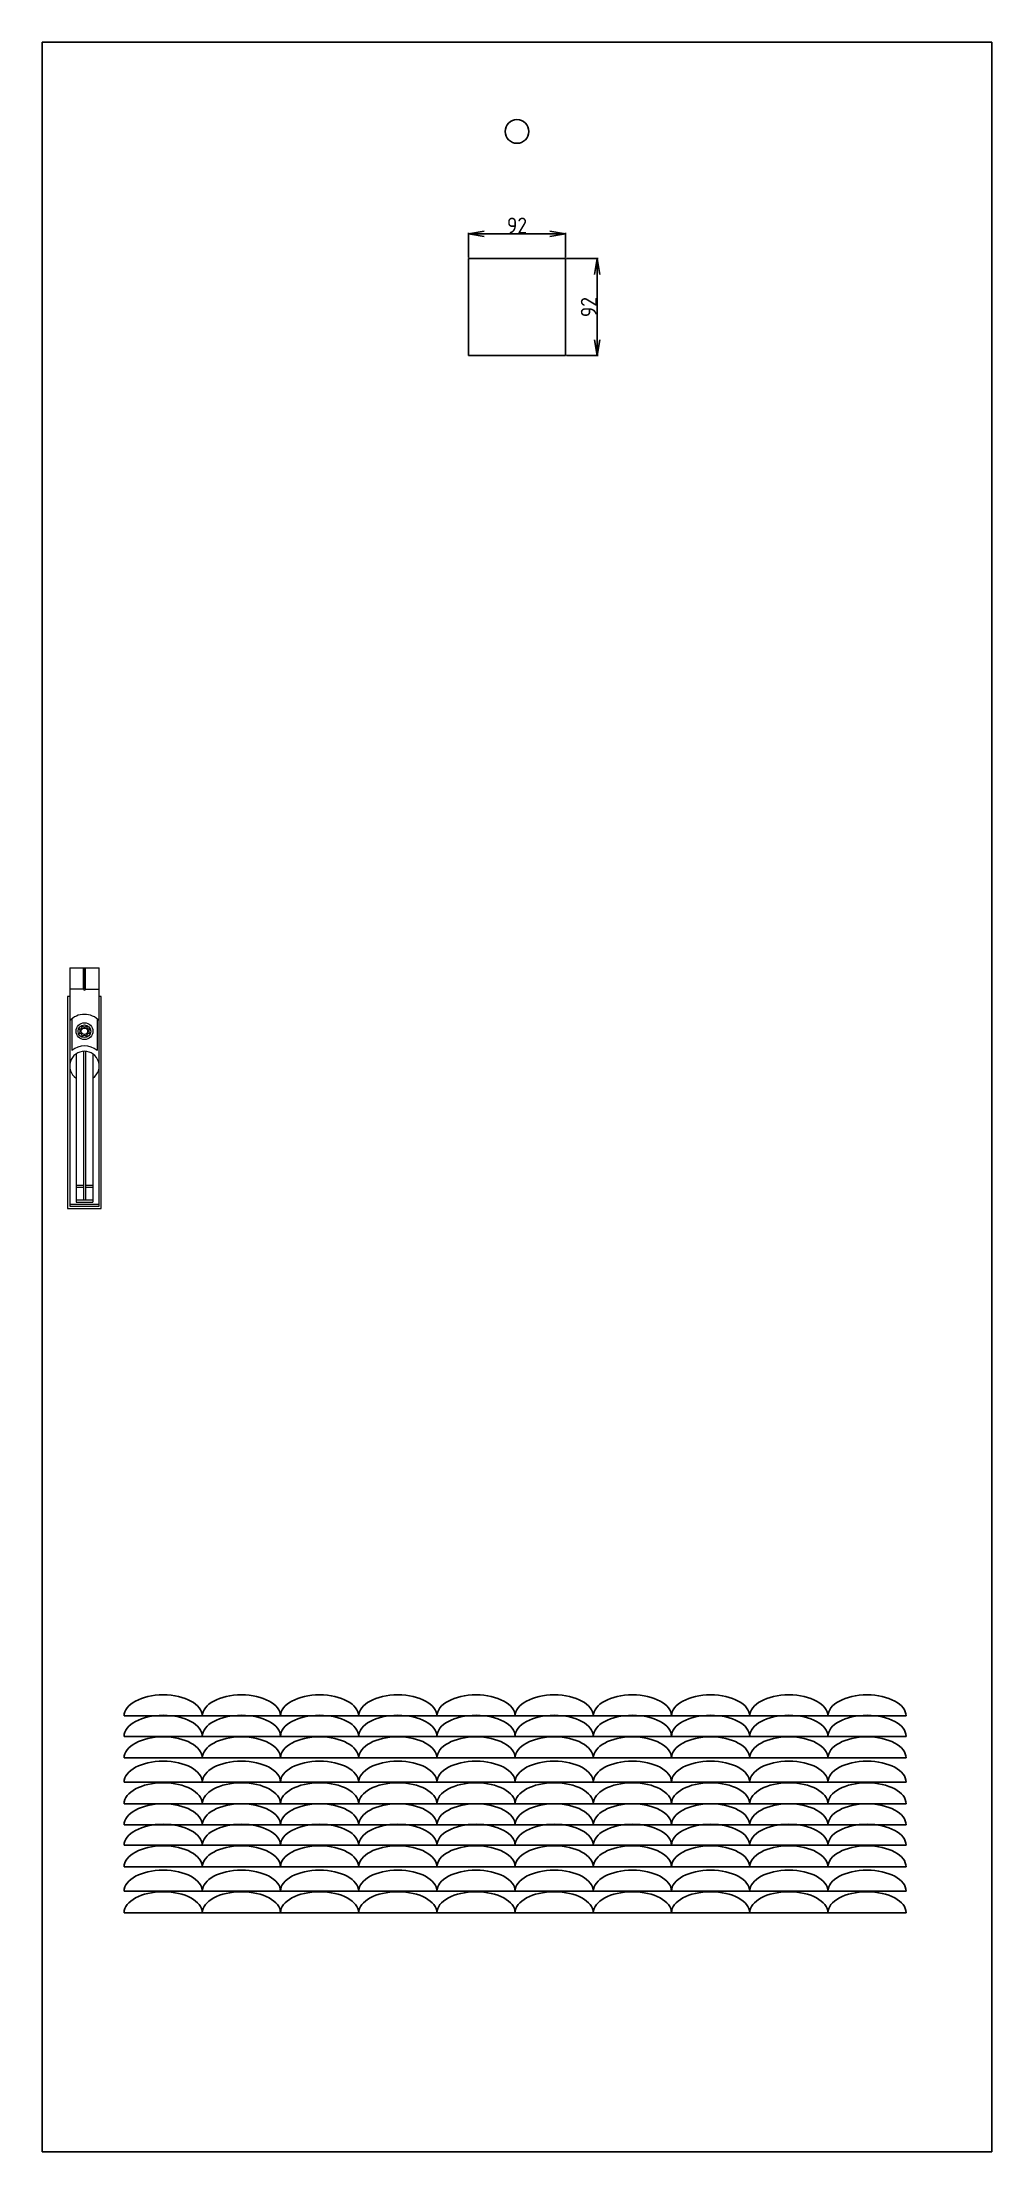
# Model space of a CAD drawing. Header units: millimetres. Extents: x 14879 to 38758, y -20740 to 1136.
# Drawn here: x 33636 to 34536, y -7903 to -5903 of the extents above; entities that cross this region are included whole.
import ezdxf

# ---------------------------------------------------------------- set-up
doc = ezdxf.new("R2010")
doc.units = ezdxf.units.MM
doc.layers.add('轮廓层', color=7, linetype='Continuous', lineweight=30)
doc.styles.add('SUNPOU', font='isocp.shx', dxfattribs={"bigfont": 'extfont.shx'})
doc.dimstyles.new('電気標準', dxfattribs={"dimscale": 0, "dimtxt": 15, "dimasz": 15, "dimexe": 1, "dimexo": 1, "dimgap": 0.5, "dimtad": 1, "dimdec": 1, "dimlfac": -1, "dimrnd": 0.1, "dimzin": 12, "dimdsep": 46, "dimtxsty": 'SUNPOU', "dimblk1": 'OPEN', "dimblk2": 'OPEN', "dimsah": 1, "dimcen": 0.5, "dimclrd": 2, "dimclre": 2, "dimclrt": 7, "dimadec": 0, "dimazin": 0, "dimtfac": 1, "dimtdec": 1, "dimtmove": 0, "dimatfit": 3, "dimldrblk": 'OPEN', "dimfxl": 1, "dimtolj": 1, "dimtzin": 0, "dimarcsym": 0})

msp = doc.modelspace()

# ---------------------------------------------------------------- blocks, each defined once
blk = doc.blocks.new('830')
at = {"color": 1, "lineweight": 5}
for p, q in [((-14, 93), (14, 93)), ((-1, 73), (-1, 93)), ((0, 93), (0, 73)), ((1, 73), (1, 93)), ((-1, 73), (-14, 73)), ((1, 73), (14, 73)), ((-11.9, 44.8), (-11.9, 14.8)), ((12.1, 44.8), (12.1, 14.7)), ((-8, 11.5), (-8, -129)), ((-1, 14), (-1, -127)), ((1, 14), (1, -127)), ((8, 11.5), (8, -129)), ((-8, -113), (-1, -113)), ((-8, -115), (-1, -115)), ((1, -113), (8, -113)), ((1, -115), (8, -115)), ((-14, -131), (14, -131)), ((-8, -127), (8, -127)), ((-8, -129), (8, -129))]:
    blk.add_line(p, q, dxfattribs=at)
for points in [[(-14, 93), (-14, -133), (14, -133), (14, 93)], [(-14, 66), (-16, 66), (-16, -135), (16, -135), (16, 66), (14, 66)]]:
    blk.add_lwpolyline(points, dxfattribs=at)
for radius in [8, 6, 3]:
    blk.add_circle((0, 33), radius, dxfattribs=at)
for centre, radius, start, end in [((0, 73), 1, 180, 0), ((0, 30), 19, 42.5369, 137.4631), ((-6, 33), 2, 280.8069, 79.1931), ((-4.2, 37.2), 2, 235.8069, 34.1931), ((-4.2, 28.8), 2, 325.8069, 124.1931), ((0, 39), 2, 190.8069, 349.1931), ((0, 27), 2, 10.8069, 169.1931), ((4.2, 37.2), 2, 145.8069, 304.1931), ((4.2, 28.8), 2, 55.8069, 214.1931), ((6, 33), 2, 100.8069, 259.1931), ((0, 0), 14, 304.8499, 235.1501), ((0, 0), 19, 50.6182, 128.9523)]:
    blk.add_arc(centre, radius, start, end, dxfattribs=at)
blk = doc.blocks.new('_OPEN')
at = {"color": 0, "linetype": 'ByBlock'}
for p, q in [((-1, 0.17), (0, 0)), ((0, 0), (-1, -0.17)), ((0, 0), (-1, 0))]:
    blk.add_line(p, q, dxfattribs=at)
blk = doc.blocks.new('*D252')
at = {"color": 2, "lineweight": -2, "transparency": 16777216}
for p, q in [((34039.8, -6107.5), (34039.8, -6084.1)), ((34054.8, -6085.1), (34116.8, -6085.1)), ((34131.8, -6107.5), (34131.8, -6084.1))]:
    blk.add_line(p, q, dxfattribs=at)
at = {"layer": 'DEFPOINTS', "color": 0, "transparency": 16777216}
for p in [(34131.8, -6085.1), (34039.8, -6108.5), (34131.8, -6108.5)]:
    blk.add_point(p, dxfattribs=at)
at = {"color": 2, "lineweight": -2, "transparency": 16777216, "xscale": 15, "yscale": 15, "zscale": 15, "rotation": 180}
blk.add_blockref('_OPEN', (34039.8, -6085.1), dxfattribs=at)
at = {"color": 2, "lineweight": -2, "transparency": 16777216, "xscale": 15, "yscale": 15, "zscale": 15}
blk.add_blockref('_OPEN', (34131.8, -6085.1), dxfattribs=at)
at = {"color": 7, "transparency": 16777216, "insert": (34085.8, -6077.1), "char_height": 15, "attachment_point": 5, "style": 'SUNPOU'}
blk.add_mtext('\\A1;92', dxfattribs=at)
blk = doc.blocks.new('*D253')
at = {"color": 2, "lineweight": -2, "transparency": 16777216}
for p, q in [((34132.8, -6108.5), (34162.8, -6108.5)), ((34161.8, -6123.5), (34161.8, -6185.5)), ((34132.8, -6200.5), (34162.8, -6200.5))]:
    blk.add_line(p, q, dxfattribs=at)
at = {"layer": 'DEFPOINTS', "color": 0, "transparency": 16777216}
for p in [(34131.8, -6108.5), (34131.8, -6200.5), (34161.8, -6200.5)]:
    blk.add_point(p, dxfattribs=at)
at = {"color": 2, "lineweight": -2, "transparency": 16777216, "xscale": 15, "yscale": 15, "zscale": 15}
for p, rotation in [((34161.8, -6108.5), 90), ((34161.8, -6200.5), 270)]:
    blk.add_blockref('_OPEN', p, dxfattribs=dict(at, rotation=rotation))
at = {"color": 7, "transparency": 16777216, "insert": (34153.8, -6154.5), "char_height": 15, "attachment_point": 5, "rotation": 90, "style": 'SUNPOU'}
blk.add_mtext('\\A1;92', dxfattribs=at)

# ---------------------------------------------------------------- dimensions: what is measured, and where the dimension line sits
dim = msp.add_linear_dim(base=(34131.8, -6085.1), p1=(34039.8, -6108.51), p2=(34131.8, -6108.51), dimstyle='電気標準', override={"dimscale": 1})
dim.commit()
dim.dimension.update_dxf_attribs({"geometry": '*D252', "text_midpoint": (34085.8, -6077.1)})
dim = msp.add_linear_dim(base=(34161.8, -6200.51), p1=(34131.8, -6108.51), p2=(34131.8, -6200.51), angle=90, dimstyle='電気標準', override={"dimscale": 1})
dim.commit()
dim.dimension.update_dxf_attribs({"geometry": '*D253', "text_midpoint": (34153.8, -6154.51)})

# ---------------------------------------------------------------- linework, layer by layer
for p, q in [((33635.71, -5903.36), (34535.9, -5903.36)), ((33635.71, -5903.36), (33635.71, -7903.36)), ((34535.9, -7903.36), (34535.9, -5903.36)), ((34039.8, -6108.51), (34131.8, -6108.51)), ((34039.8, -6200.51), (34039.8, -6108.51)), ((34131.8, -6108.51), (34131.8, -6200.51)), ((34131.8, -6200.51), (34039.8, -6200.51)), ((33713.37, -7490.16), (33787.5, -7490.16)), ((33787.5, -7490.16), (33861.63, -7490.16)), ((33861.63, -7490.16), (33935.76, -7490.16)), ((33935.76, -7490.16), (34009.89, -7490.16)), ((34009.89, -7490.16), (34084.02, -7490.16)), ((34084.02, -7490.16), (34158.15, -7490.16)), ((34158.15, -7490.16), (34232.28, -7490.16)), ((34232.28, -7490.16), (34306.41, -7490.16)), ((34306.41, -7490.16), (34380.54, -7490.16)), ((34380.54, -7490.16), (34454.67, -7490.16)), ((33713.37, -7509.48), (33787.5, -7509.48)), ((33787.5, -7509.48), (33861.63, -7509.48)), ((33861.63, -7509.48), (33935.76, -7509.48)), ((33935.76, -7509.48), (34009.89, -7509.48)), ((34009.89, -7509.48), (34084.02, -7509.48)), ((34084.02, -7509.48), (34158.15, -7509.48)), ((34158.15, -7509.48), (34232.28, -7509.48)), ((34232.28, -7509.48), (34306.41, -7509.48)), ((34306.41, -7509.48), (34380.54, -7509.48)), ((34380.54, -7509.48), (34454.67, -7509.48)), ((33713.37, -7529.96), (33787.5, -7529.96)), ((33787.5, -7529.96), (33861.63, -7529.96)), ((33861.63, -7529.96), (33935.76, -7529.96)), ((33935.76, -7529.96), (34009.89, -7529.96)), ((34009.89, -7529.96), (34084.02, -7529.96)), ((34084.02, -7529.96), (34158.15, -7529.96)), ((34158.15, -7529.96), (34232.28, -7529.96)), ((34232.28, -7529.96), (34306.41, -7529.96)), ((34306.41, -7529.96), (34380.54, -7529.96)), ((34380.54, -7529.96), (34454.67, -7529.96)), ((33713.37, -7553), (33787.5, -7553)), ((33787.5, -7553), (33861.63, -7553)), ((33861.63, -7553), (33935.76, -7553)), ((33935.76, -7553), (34009.89, -7553)), ((34009.89, -7553), (34084.02, -7553)), ((34084.02, -7553), (34158.15, -7553)), ((34158.15, -7553), (34232.28, -7553)), ((34232.28, -7553), (34306.41, -7553)), ((34306.41, -7553), (34380.54, -7553)), ((34380.54, -7553), (34454.67, -7553)), ((33713.37, -7573.48), (33787.5, -7573.48)), ((33787.5, -7573.48), (33861.63, -7573.48)), ((33861.63, -7573.48), (33935.76, -7573.48)), ((33935.76, -7573.48), (34009.89, -7573.48)), ((34009.89, -7573.48), (34084.02, -7573.48)), ((34084.02, -7573.48), (34158.15, -7573.48)), ((34158.15, -7573.48), (34232.28, -7573.48)), ((34232.28, -7573.48), (34306.41, -7573.48)), ((34306.41, -7573.48), (34380.54, -7573.48)), ((34380.54, -7573.48), (34454.67, -7573.48)), ((33713.37, -7593.48), (33787.5, -7593.48)), ((33787.5, -7593.48), (33861.63, -7593.48)), ((33861.63, -7593.48), (33935.76, -7593.48)), ((33935.76, -7593.48), (34009.89, -7593.48)), ((34009.89, -7593.48), (34084.02, -7593.48)), ((34084.02, -7593.48), (34158.15, -7593.48)), ((34158.15, -7593.48), (34232.28, -7593.48)), ((34232.28, -7593.48), (34306.41, -7593.48)), ((34306.41, -7593.48), (34380.54, -7593.48)), ((34380.54, -7593.48), (34454.67, -7593.48)), ((33713.37, -7612.8), (33787.5, -7612.8)), ((33787.5, -7612.8), (33861.63, -7612.8)), ((33861.63, -7612.8), (33935.76, -7612.8)), ((33935.76, -7612.8), (34009.89, -7612.8)), ((34009.89, -7612.8), (34084.02, -7612.8)), ((34084.02, -7612.8), (34158.15, -7612.8)), ((34158.15, -7612.8), (34232.28, -7612.8)), ((34232.28, -7612.8), (34306.41, -7612.8)), ((34306.41, -7612.8), (34380.54, -7612.8)), ((34380.54, -7612.8), (34454.67, -7612.8)), ((33713.37, -7633.28), (33787.5, -7633.28)), ((33787.5, -7633.28), (33861.63, -7633.28)), ((33861.63, -7633.28), (33935.76, -7633.28)), ((33935.76, -7633.28), (34009.89, -7633.28)), ((34009.89, -7633.28), (34084.02, -7633.28)), ((34084.02, -7633.28), (34158.15, -7633.28)), ((34158.15, -7633.28), (34232.28, -7633.28)), ((34232.28, -7633.28), (34306.41, -7633.28)), ((34306.41, -7633.28), (34380.54, -7633.28)), ((34380.54, -7633.28), (34454.67, -7633.28)), ((33713.37, -7656.32), (33787.5, -7656.32)), ((33787.5, -7656.32), (33861.63, -7656.32)), ((33861.63, -7656.32), (33935.76, -7656.32)), ((33935.76, -7656.32), (34009.89, -7656.32)), ((34009.89, -7656.32), (34084.02, -7656.32)), ((34084.02, -7656.32), (34158.15, -7656.32)), ((34158.15, -7656.32), (34232.28, -7656.32)), ((34232.28, -7656.32), (34306.41, -7656.32)), ((34306.41, -7656.32), (34380.54, -7656.32)), ((34380.54, -7656.32), (34454.67, -7656.32)), ((33713.37, -7676.79), (33787.5, -7676.79)), ((33787.5, -7676.79), (33861.63, -7676.79)), ((33861.63, -7676.79), (33935.76, -7676.79)), ((33935.76, -7676.79), (34009.89, -7676.79)), ((34009.89, -7676.79), (34084.02, -7676.79)), ((34084.02, -7676.79), (34158.15, -7676.79)), ((34158.15, -7676.79), (34232.28, -7676.79)), ((34232.28, -7676.79), (34306.41, -7676.79)), ((34306.41, -7676.79), (34380.54, -7676.79)), ((34380.54, -7676.79), (34454.67, -7676.79)), ((33635.71, -7903.36), (34535.9, -7903.36))]:
    msp.add_line(p, q)
msp.add_circle((34085.8, -5987.97), 11.25)
for centre in [(33750.43, -7490.16), (33824.56, -7490.16), (33898.69, -7490.16), (33972.82, -7490.16), (34046.96, -7490.16), (34121.09, -7490.16), (34195.22, -7490.16), (34269.35, -7490.16), (34343.48, -7490.16), (34417.61, -7490.16), (33750.43, -7509.48), (33824.56, -7509.48), (33898.69, -7509.48), (33972.82, -7509.48), (34046.96, -7509.48), (34121.09, -7509.48), (34195.22, -7509.48), (34269.35, -7509.48), (34343.48, -7509.48), (34417.61, -7509.48), (33750.43, -7529.96), (33824.56, -7529.96), (33898.69, -7529.96), (33972.82, -7529.96), (34046.96, -7529.96), (34121.09, -7529.96), (34195.22, -7529.96), (34269.35, -7529.96), (34343.48, -7529.96), (34417.61, -7529.96), (33750.43, -7553), (33824.56, -7553), (33898.69, -7553), (33972.82, -7553), (34046.96, -7553), (34121.09, -7553), (34195.22, -7553), (34269.35, -7553), (34343.48, -7553), (34417.61, -7553), (33750.43, -7573.48), (33824.56, -7573.48), (33898.69, -7573.48), (33972.82, -7573.48), (34046.96, -7573.48), (34121.09, -7573.48), (34195.22, -7573.48), (34269.35, -7573.48), (34343.48, -7573.48), (34417.61, -7573.48), (33750.43, -7593.48), (33824.56, -7593.48), (33898.69, -7593.48), (33972.82, -7593.48), (34046.96, -7593.48), (34121.09, -7593.48), (34195.22, -7593.48), (34269.35, -7593.48), (34343.48, -7593.48), (34417.61, -7593.48), (33750.43, -7612.8), (33824.56, -7612.8), (33898.69, -7612.8), (33972.82, -7612.8), (34046.96, -7612.8), (34121.09, -7612.8), (34195.22, -7612.8), (34269.35, -7612.8), (34343.48, -7612.8), (34417.61, -7612.8), (33750.43, -7633.28), (33824.56, -7633.28), (33898.69, -7633.28), (33972.82, -7633.28), (34046.96, -7633.28), (34121.09, -7633.28), (34195.22, -7633.28), (34269.35, -7633.28), (34343.48, -7633.28), (34417.61, -7633.28), (33750.43, -7656.32), (33824.56, -7656.32), (33898.69, -7656.32), (33972.82, -7656.32), (34046.96, -7656.32), (34121.09, -7656.32), (34195.22, -7656.32), (34269.35, -7656.32), (34343.48, -7656.32), (34417.61, -7656.32), (33750.43, -7676.79), (33824.56, -7676.79), (33898.69, -7676.79), (33972.82, -7676.79), (34046.96, -7676.79), (34121.09, -7676.79), (34195.22, -7676.79), (34269.35, -7676.79), (34343.48, -7676.79), (34417.61, -7676.79)]:
    msp.add_ellipse(centre, major_axis=(-37.07, 0), ratio=0.5395869, start_param=3.1415927, end_param=6.2831853)

# ---------------------------------------------------------------- block references
at = {"layer": '轮廓层'}
msp.add_blockref('830', (33675.77, -6873.99), dxfattribs=at)

msp.set_redraw_order([(e.dxf.handle, doc.entitydb.next_handle()) for e in msp.query("TEXT MTEXT ATTDEF DIMENSION ARC_DIMENSION")])  # texts and dimensions are drawn at this point

doc.saveas('drawing.dxf')
